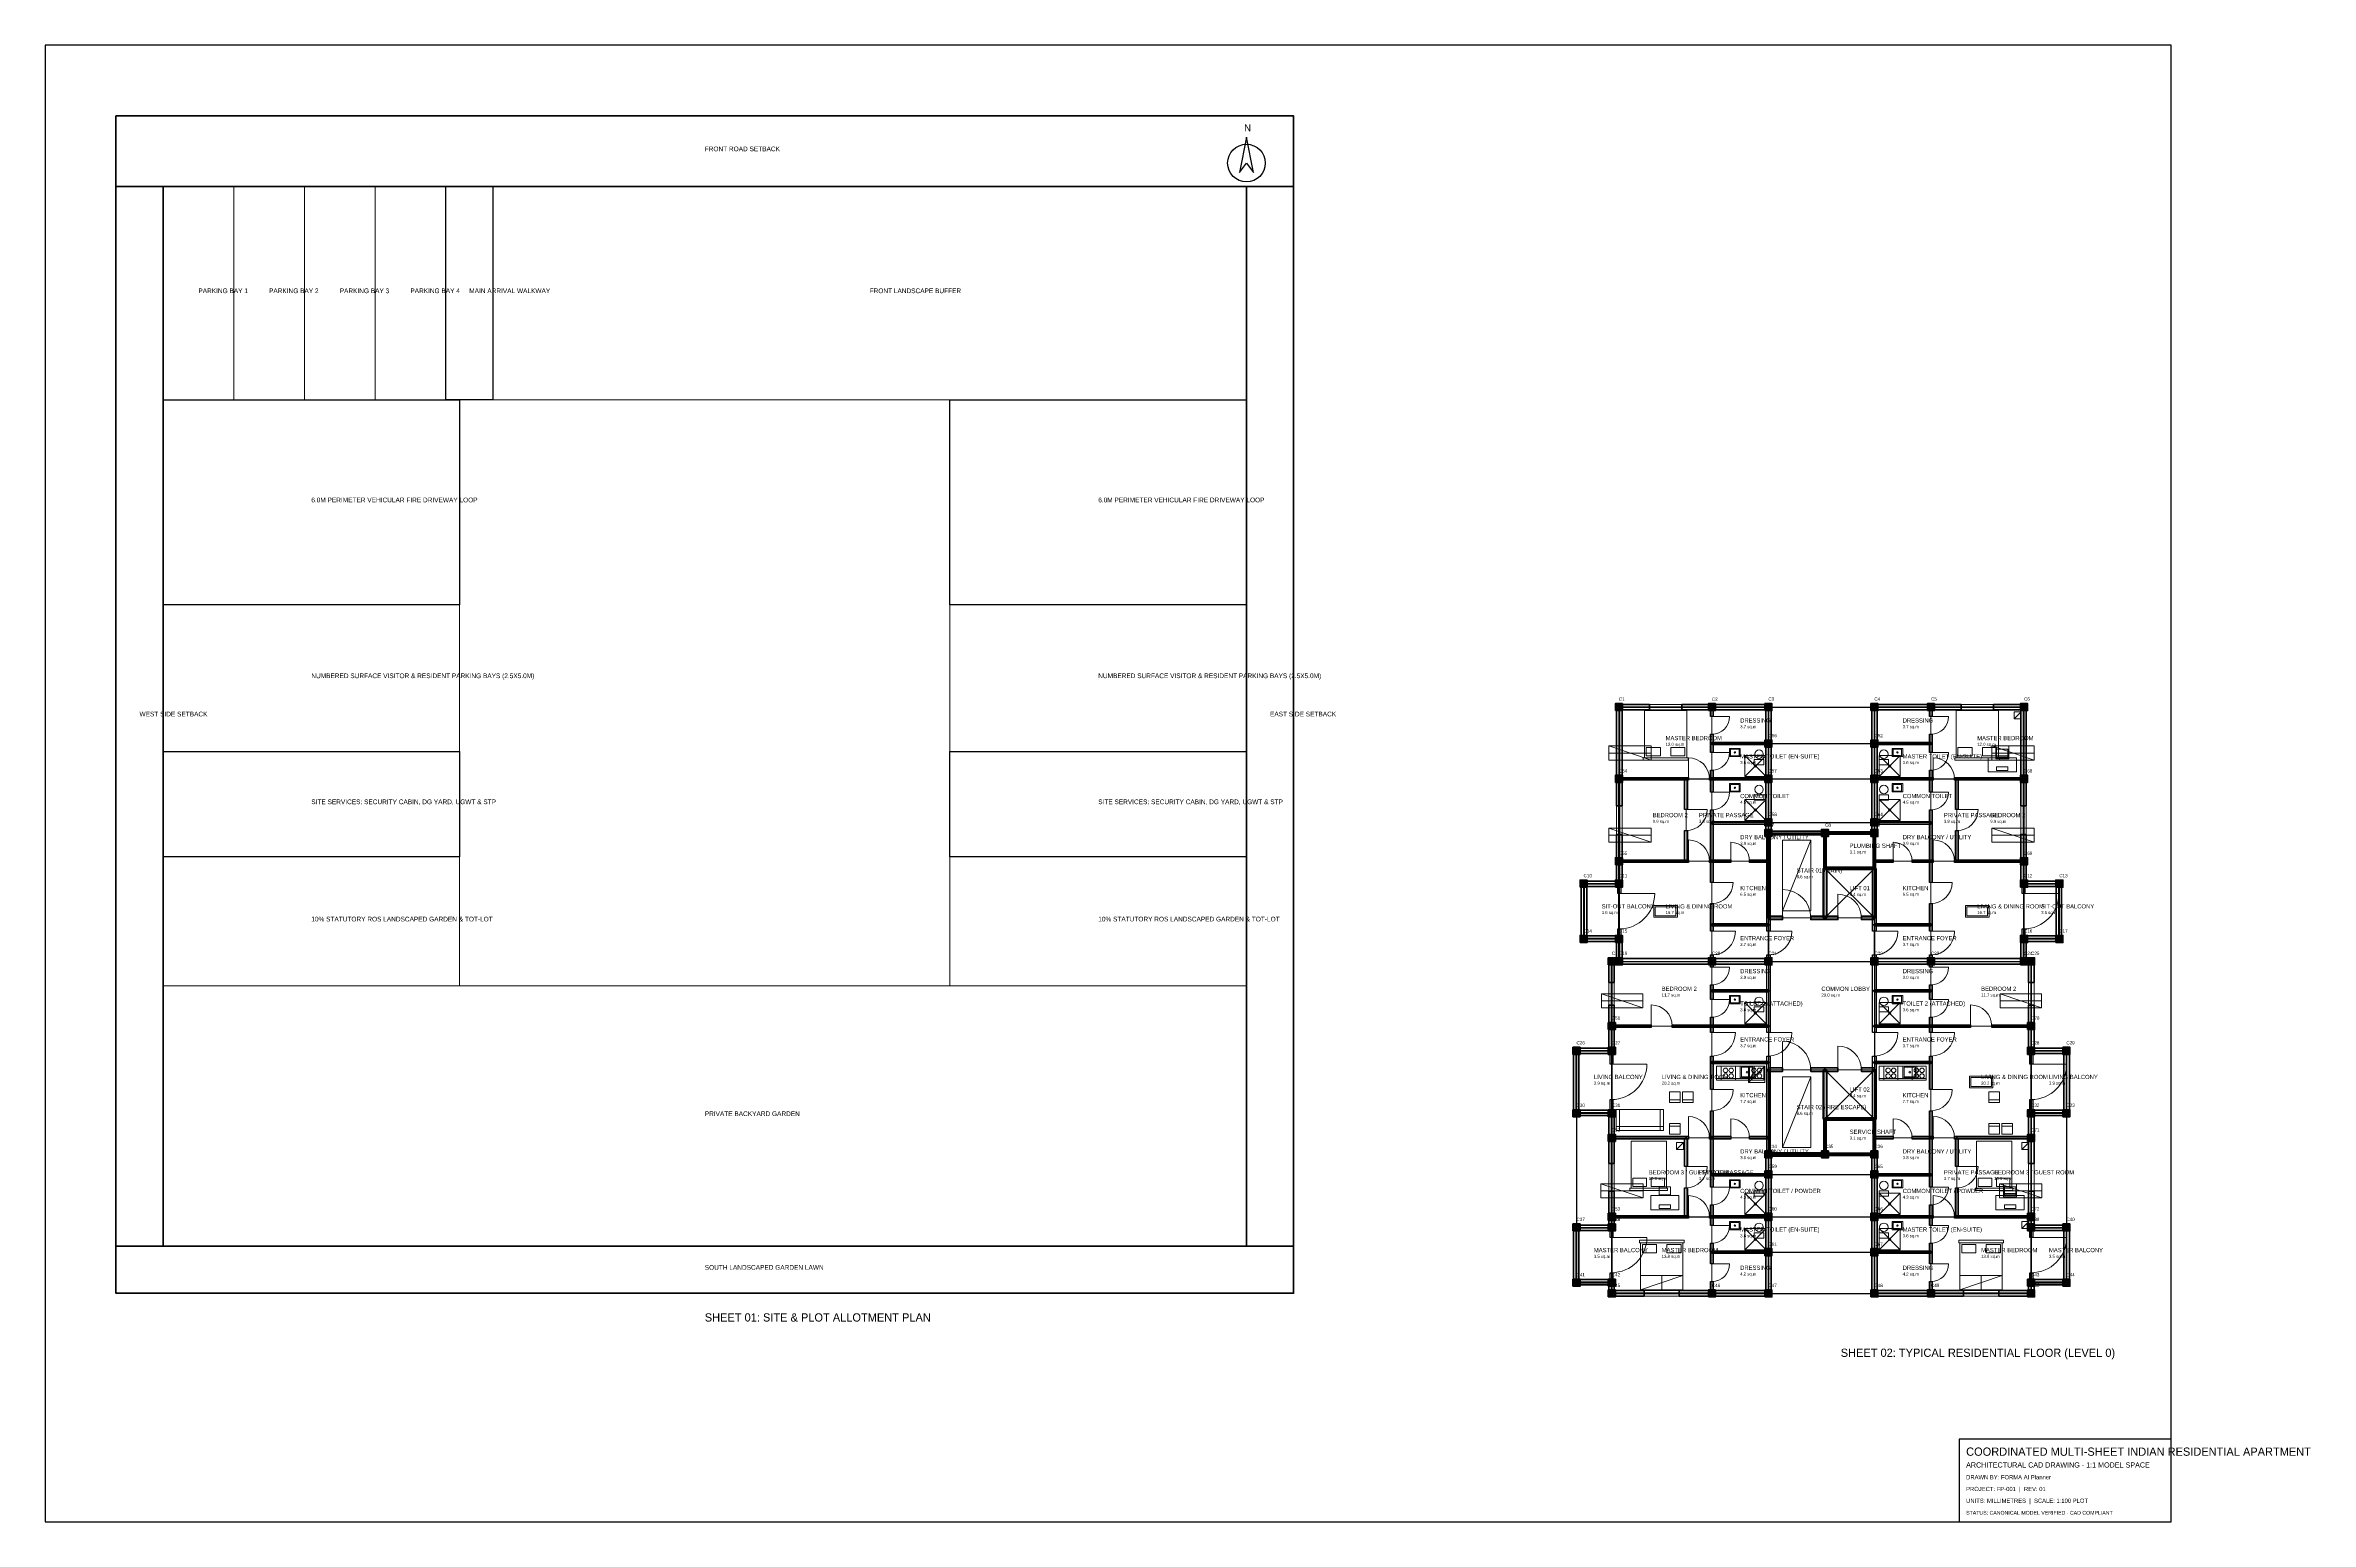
# Model space of a CAD drawing. Header units: millimetres. Extents: x -3000 to 93186, y -9700 to 53000.
import ezdxf

# ---------------------------------------------------------------- set-up
doc = ezdxf.new("R2010")
doc.units = ezdxf.units.MM
for name, color, linetype, lineweight in [('A-ANNO', 7, 'Continuous', 25), ('A-BALC', 2, 'Continuous', 25), ('A-DOOR', 4, 'Continuous', 18), ('A-FURN', 8, 'Continuous', 13), ('A-GLAZ', 140, 'Continuous', 13), ('A-HATCH', 8, 'Continuous', 9), ('A-LIFT', 30, 'Continuous', 35), ('A-ROOM-AREA', 9, 'Continuous', 15), ('A-ROOM-NAME', 7, 'Continuous', 20), ('A-SITE-BLDG', 3, 'Continuous', 35), ('A-SITE-LAND', 94, 'Continuous', 18), ('A-SITE-PARK', 4, 'Continuous', 20), ('A-SITE-ROAD', 8, 'Continuous', 25), ('A-SITE-SERV', 1, 'Continuous', 25), ('A-TEXT', 7, 'Continuous', 18), ('A-WALL-EXT', 3, 'Continuous', 50), ('A-WALL-INT', 8, 'Continuous', 25), ('A-WALL-PARTY', 1, 'Continuous', 35), ('A-WINDOW', 5, 'Continuous', 18), ('S-BEAM', 6, 'Continuous', 25), ('S-COLUMN', 1, 'Continuous', 35), ('SITE', 3, 'Continuous', 35)]:
    doc.layers.add(name, color=color, linetype=linetype, lineweight=lineweight)

msp = doc.modelspace()

# ---------------------------------------------------------------- hatches: boundary and pattern name
at = {"layer": 'A-HATCH'}
for points in [[(63662, 24747), (63962, 24747), (63962, 25047), (63662, 25047)], [(67612, 24747), (67912, 24747), (67912, 25047), (67612, 25047)], [(70012, 24747), (70312, 24747), (70312, 25047), (70012, 25047)], [(74512, 24747), (74812, 24747), (74812, 25047), (74512, 25047)], [(76912, 24747), (77212, 24747), (77212, 25047), (76912, 25047)], [(80862, 24747), (81162, 24747), (81162, 25047), (80862, 25047)], [(70012, 23197), (70312, 23197), (70312, 23497), (70012, 23497)], [(74512, 23197), (74812, 23197), (74812, 23497), (74512, 23497)], [(63662, 21697), (63962, 21697), (63962, 21997), (63662, 21997)], [(70012, 21697), (70312, 21697), (70312, 21997), (70012, 21997)], [(74512, 21697), (74812, 21697), (74812, 21997), (74512, 21997)], [(80862, 21697), (81162, 21697), (81162, 21997), (80862, 21997)], [(70012, 19847), (70312, 19847), (70312, 20147), (70012, 20147)], [(70012, 19397), (70312, 19397), (70312, 19697), (70012, 19697)], [(72412, 19397), (72712, 19397), (72712, 19697), (72412, 19697)], [(74512, 19847), (74812, 19847), (74812, 20147), (74512, 20147)], [(74512, 19397), (74812, 19397), (74812, 19697), (74512, 19697)], [(63662, 18197), (63962, 18197), (63962, 18497), (63662, 18497)], [(80862, 18197), (81162, 18197), (81162, 18497), (80862, 18497)], [(62162, 17247), (62462, 17247), (62462, 17547), (62162, 17547)], [(63662, 17247), (63962, 17247), (63962, 17547), (63662, 17547)], [(80862, 17247), (81162, 17247), (81162, 17547), (80862, 17547)], [(82362, 17247), (82662, 17247), (82662, 17547), (82362, 17547)], [(62162, 14897), (62462, 14897), (62462, 15197), (62162, 15197)], [(63662, 14897), (63962, 14897), (63962, 15197), (63662, 15197)], [(80862, 14897), (81162, 14897), (81162, 15197), (80862, 15197)], [(82362, 14897), (82662, 14897), (82662, 15197), (82362, 15197)], [(63362, 13947), (63662, 13947), (63662, 14247), (63362, 14247)], [(63662, 13947), (63962, 13947), (63962, 14247), (63662, 14247)], [(67612, 13947), (67912, 13947), (67912, 14247), (67612, 14247)], [(70012, 13947), (70312, 13947), (70312, 14247), (70012, 14247)], [(74512, 13947), (74812, 13947), (74812, 14247), (74512, 14247)], [(76912, 13947), (77212, 13947), (77212, 14247), (76912, 14247)], [(80862, 13947), (81162, 13947), (81162, 14247), (80862, 14247)], [(81162, 13947), (81462, 13947), (81462, 14247), (81162, 14247)], [(63362, 11197), (63662, 11197), (63662, 11497), (63362, 11497)], [(81162, 11197), (81462, 11197), (81462, 11497), (81162, 11497)], [(61862, 10147), (62162, 10147), (62162, 10447), (61862, 10447)], [(63362, 10147), (63662, 10147), (63662, 10447), (63362, 10447)], [(81162, 10147), (81462, 10147), (81462, 10447), (81162, 10447)], [(82662, 10147), (82962, 10147), (82962, 10447), (82662, 10447)], [(61862, 7497), (62162, 7497), (62162, 7797), (61862, 7797)], [(63362, 7497), (63662, 7497), (63662, 7797), (63362, 7797)], [(81162, 7497), (81462, 7497), (81462, 7797), (81162, 7797)], [(82662, 7497), (82962, 7497), (82962, 7797), (82662, 7797)], [(63362, 6447), (63662, 6447), (63662, 6747), (63362, 6747)], [(81162, 6447), (81462, 6447), (81462, 6747), (81162, 6747)], [(70012, 5747), (70312, 5747), (70312, 6047), (70012, 6047)], [(72412, 5747), (72712, 5747), (72712, 6047), (72412, 6047)], [(74512, 5747), (74812, 5747), (74812, 6047), (74512, 6047)], [(70012, 4897), (70312, 4897), (70312, 5197), (70012, 5197)], [(74512, 4897), (74812, 4897), (74812, 5197), (74512, 5197)], [(61862, 2647), (62162, 2647), (62162, 2947), (61862, 2947)], [(63362, 3097), (63662, 3097), (63662, 3397), (63362, 3397)], [(63362, 2647), (63662, 2647), (63662, 2947), (63362, 2947)], [(70012, 3097), (70312, 3097), (70312, 3397), (70012, 3397)], [(74512, 3097), (74812, 3097), (74812, 3397), (74512, 3397)], [(81162, 3097), (81462, 3097), (81462, 3397), (81162, 3397)], [(81162, 2647), (81462, 2647), (81462, 2947), (81162, 2947)], [(82662, 2647), (82962, 2647), (82962, 2947), (82662, 2947)], [(70012, 1597), (70312, 1597), (70312, 1897), (70012, 1897)], [(74512, 1597), (74812, 1597), (74812, 1897), (74512, 1897)], [(61862, 297), (62162, 297), (62162, 597), (61862, 597)], [(63362, 297), (63662, 297), (63662, 597), (63362, 597)], [(63362, -153), (63662, -153), (63662, 147), (63362, 147)], [(67612, -153), (67912, -153), (67912, 147), (67612, 147)], [(70012, -153), (70312, -153), (70312, 147), (70012, 147)], [(74512, -153), (74812, -153), (74812, 147), (74512, 147)], [(76912, -153), (77212, -153), (77212, 147), (76912, 147)], [(81162, 297), (81462, 297), (81462, 597), (81162, 597)], [(81162, -153), (81462, -153), (81462, 147), (81162, 147)], [(82662, 297), (82962, 297), (82962, 597), (82662, 597)]]:
    msp.add_hatch(color=256, dxfattribs=at).paths.add_polyline_path(points, flags=0)

# ---------------------------------------------------------------- linework, layer by layer
at = {"layer": 'A-ANNO'}
for points in [[(-3000, -9700), (87256, -9700), (87256, 53000), (-3000, 53000)], [(48000, 49100), (47700.8, 47599.4), (48000, 48000), (48299.2, 47599.4)], [(78256, -9700), (87256, -9700), (87256, -6200), (78256, -6200)]]:
    msp.add_lwpolyline(points, close=True, dxfattribs=at)
msp.add_circle((48000, 48000), 800, dxfattribs=at)
at = {"layer": 'A-BALC'}
for points in [[(63889.5, 17388), (63889.5, 16974), (63774.5, 16974), (63774.5, 17388)], [(81049.5, 17388), (81049.5, 16974), (80934.5, 16974), (80934.5, 17388)], [(63889.5, 15474), (63889.5, 15061), (63774.5, 15061), (63774.5, 15474)], [(81049.5, 15474), (81049.5, 15061), (80934.5, 15061), (80934.5, 15474)], [(63557.5, 10295), (63557.5, 9728), (63442.5, 9728), (63442.5, 10295)], [(81381.5, 10295), (81381.5, 9728), (81266.5, 9728), (81266.5, 10295)], [(63557.5, 8228), (63557.5, 7662), (63442.5, 7662), (63442.5, 8228)], [(81381.5, 8228), (81381.5, 7662), (81266.5, 7662), (81266.5, 8228)], [(63557.5, 2777), (63557.5, 2374), (63442.5, 2374), (63442.5, 2777)], [(81381.5, 2777), (81381.5, 2374), (81266.5, 2374), (81266.5, 2777)], [(63557.5, 874), (63557.5, 471), (63442.5, 471), (63442.5, 874)], [(81381.5, 874), (81381.5, 471), (81266.5, 471), (81266.5, 874)]]:
    msp.add_lwpolyline(points, close=True, dxfattribs=at)
at = {"layer": 'A-DOOR'}
for p, q in [((67762, 24493), (68512, 24493)), ((77062, 24493), (77812, 24493)), ((66762, 21843), (66762, 22743)), ((67762, 22968), (68512, 22968)), ((77062, 22968), (77812, 22968)), ((77162, 21843), (77162, 22743)), ((67762, 21283), (68512, 21283)), ((77062, 21283), (77812, 21283)), ((66662, 20547), (67562, 20547)), ((78162, 20547), (79062, 20547)), ((66762, 18352), (66762, 19252)), ((77162, 18352), (77162, 19252)), ((68562, 18352), (68562, 19152)), ((75462, 18352), (75462, 19152)), ((67762, 17448.5), (68661, 17448.5)), ((77062, 17448.5), (77961, 17448.5)), ((63832, 16974), (65332, 16974)), ((70762, 15947), (70762, 17147)), ((73112, 15947), (73112, 16947)), ((80992, 16974), (82492, 16974)), ((67762, 15372), (68762, 15372)), ((70162, 15372), (71162, 15372)), ((74662, 15372), (75662, 15372)), ((77062, 15372), (78062, 15372)), ((67762, 13847), (68512, 13847)), ((77062, 13847), (77812, 13847)), ((65181, 11347), (65181, 12247)), ((67762, 12472), (68512, 12472)), ((77062, 12472), (77812, 12472)), ((78743, 11347), (78743, 12247)), ((67762, 11072), (68762, 11072)), ((70162, 11072), (71162, 11072)), ((70762, 9497), (70762, 10697)), ((74662, 11072), (75662, 11072)), ((77062, 11072), (78062, 11072)), ((63500, 9728), (65000, 9728)), ((73112, 9497), (73112, 10497)), ((81324, 9728), (82824, 9728)), ((67762, 8653), (68662, 8653)), ((77062, 8653), (77962, 8653)), ((66762, 6609), (66762, 7509)), ((68562, 6609), (68562, 7409)), ((75462, 6609), (75462, 7409)), ((77162, 6609), (77162, 7509)), ((66662, 5378), (67562, 5378)), ((78162, 5378), (79062, 5378)), ((66762, 3248), (66762, 4148)), ((67762, 4511.5), (68513, 4511.5)), ((77062, 4511.5), (77813, 4511.5)), ((77162, 3248), (77162, 4148)), ((63500, 2374), (65000, 2374)), ((67762, 2873), (68512, 2873)), ((77062, 2873), (77812, 2873)), ((81324, 2374), (82824, 2374)), ((67762, 1249), (68512, 1249)), ((77062, 1249), (77812, 1249))]:
    msp.add_line(p, q, dxfattribs=at)
for centre, radius, start, end in [((67762, 24493), 750, 270, 360), ((77062, 24493), 750, 270, 360), ((66762, 21843), 900, 0, 90), ((67762, 22968), 750, 270, 360), ((77062, 22968), 750, 270, 360), ((77162, 21843), 900, 0, 90), ((67762, 21283), 750, 270, 360), ((77062, 21283), 750, 270, 360), ((66662, 20547), 900, 270, 360), ((78162, 20547), 900, 270, 360), ((66762, 18352), 900, 0, 90), ((77162, 18352), 900, 0, 90), ((68562, 18352), 800, 0, 90), ((75462, 18352), 800, 0, 90), ((67762, 17448.5), 899, 270, 360), ((77062, 17448.5), 899, 270, 360), ((63832, 16974), 1500, 270, 360), ((70762, 15947), 1200, 0, 90), ((73112, 15947), 1000, 0, 90), ((80992, 16974), 1500, 270, 360), ((67762, 15372), 1000, 270, 360), ((70162, 15372), 1000, 270, 360), ((74662, 15372), 1000, 270, 360), ((77062, 15372), 1000, 270, 360), ((67762, 13847), 750, 270, 360), ((77062, 13847), 750, 270, 360), ((65181, 11347), 900, 0, 90), ((67762, 12472), 750, 270, 360), ((77062, 12472), 750, 270, 360), ((78743, 11347), 900, 0, 90), ((67762, 11072), 1000, 270, 360), ((70162, 11072), 1000, 270, 360), ((70762, 9497), 1200, 0, 90), ((74662, 11072), 1000, 270, 360), ((77062, 11072), 1000, 270, 360), ((63500, 9728), 1500, 270, 360), ((73112, 9497), 1000, 0, 90), ((81324, 9728), 1500, 270, 360), ((67762, 8653), 900, 270, 360), ((77062, 8653), 900, 270, 360), ((66762, 6609), 900, 0, 90), ((68562, 6609), 800, 0, 90), ((75462, 6609), 800, 0, 90), ((77162, 6609), 900, 0, 90), ((66662, 5378), 900, 270, 360), ((78162, 5378), 900, 270, 360), ((66762, 3248), 900, 0, 90), ((67762, 4511.5), 751, 270, 360), ((77062, 4511.5), 751, 270, 360), ((77162, 3248), 900, 0, 90), ((63500, 2374), 1500, 270, 360), ((67762, 2873), 750, 270, 360), ((77062, 2873), 750, 270, 360), ((81324, 2374), 1500, 270, 360), ((67762, 1249), 750, 270, 360), ((77062, 1249), 750, 270, 360)]:
    msp.add_arc(centre, radius, start, end, dxfattribs=at)
at = {"layer": 'A-FURN'}
for p, q in [((80592, 24394), (80892, 24694)), ((63382, 23243), (65182, 22643)), ((81442, 22643), (79642, 23243)), ((63382, 22943), (65182, 22943)), ((69162, 21943), (70062, 22843)), ((69162, 22843), (70062, 21943)), ((74862, 21943), (75762, 22843)), ((74862, 22843), (75762, 21943)), ((81442, 22943), (79642, 22943)), ((79817, 22830.5), (80367, 22830.5)), ((69162, 20073), (70062, 20973)), ((69162, 20973), (70062, 20073)), ((74862, 20073), (75762, 20973)), ((74862, 20973), (75762, 20073)), ((63382, 19752), (65182, 19152)), ((63382, 19452), (65182, 19452)), ((70762, 16247), (71962, 19247)), ((81442, 19152), (79642, 19752)), ((81442, 19452), (79642, 19452)), ((63075, 12722), (64825, 12122)), ((81749, 12122), (79999, 12722)), ((63075, 12422), (64825, 12422)), ((69162, 11447), (70062, 12347)), ((69162, 12347), (70062, 11447)), ((74862, 11447), (75762, 12347)), ((74862, 12347), (75762, 11447)), ((81749, 12422), (79999, 12422)), ((69312, 8947), (70012, 9647)), ((67962, 9117), (69962, 9117)), ((70762, 6197), (71962, 9197)), ((74862, 9117), (76862, 9117)), ((63840, 6909), (63840, 7809)), ((65560, 6909), (65560, 7809)), ((65962, 8221.5), (66412, 8221.5)), ((66512, 8221.5), (66962, 8221.5)), ((79524, 8221.5), (79974, 8221.5)), ((63700, 7089), (65700, 7089)), ((66412, 7096.5), (65962, 7096.5)), ((79974, 7096.5), (79524, 7096.5)), ((80524, 7096.5), (80074, 7096.5)), ((66262, 6109), (66562, 6409)), ((80924, 6109), (81224, 6409)), ((63050, 4648), (64850, 4048)), ((63050, 4348), (64850, 4348)), ((69162, 3348), (70062, 4248)), ((69162, 4248), (70062, 3348)), ((74862, 3348), (75762, 4248)), ((74862, 4248), (75762, 3348)), ((81774, 4048), (79974, 4648)), ((81774, 4348), (79974, 4348)), ((80149, 4235.5), (80699, 4235.5)), ((80924, 2748), (81224, 3048)), ((69162, 1848), (70062, 2748)), ((69162, 2748), (70062, 1848)), ((74862, 1848), (75762, 2748)), ((74862, 2748), (75762, 1848)), ((64731, 150), (66531, 750)), ((65631, 150), (65631, 750)), ((78293, 150), (80093, 750)), ((79193, 150), (79193, 750))]:
    msp.add_line(p, q, dxfattribs=at)
for points in [[(64897, 22744), (66697, 22744), (66697, 24744), (64897, 24744)], [(78127, 22744), (79927, 22744), (79927, 24744), (78127, 24744)], [(80592, 24394), (80892, 24394), (80892, 24694), (80592, 24694)], [(63382, 23243), (63382, 22643), (65182, 22643), (65182, 23243)], [(64977, 22824), (65577, 22824), (65577, 23174), (64977, 23174)], [(66017, 22824), (66617, 22824), (66617, 23174), (66017, 23174)], [(68512, 22793), (68962, 22793), (68962, 23143), (68512, 23143)], [(68557, 22828), (68917, 22828), (68917, 23108), (68557, 23108)], [(75412, 22793), (75862, 22793), (75862, 23143), (75412, 23143)], [(75457, 22828), (75817, 22828), (75817, 23108), (75457, 23108)], [(78207, 22824), (78807, 22824), (78807, 23174), (78207, 23174)], [(79247, 22824), (79847, 22824), (79847, 23174), (79247, 23174)], [(81442, 22643), (81442, 23243), (79642, 23243), (79642, 22643)], [(79817, 22693), (80367, 22693), (80367, 23243), (79817, 23243)], [(79852, 22773), (80332, 22773), (80332, 23113), (79852, 23113)], [(64847, 22644), (66747, 22644), (66747, 22744), (64847, 22744)], [(69162, 21943), (70062, 21943), (70062, 22843), (69162, 22843)], [(69562, 22443), (69962, 22443), (69962, 22663), (69562, 22663)], [(74862, 21943), (75762, 21943), (75762, 22843), (74862, 22843)], [(74862, 22443), (75262, 22443), (75262, 22663), (74862, 22663)], [(78077, 22644), (79977, 22644), (79977, 22744), (78077, 22744)], [(79492, 22143), (80692, 22143), (80692, 22743), (79492, 22743)], [(79852, 22203), (80332, 22203), (80332, 22353), (79852, 22353)], [(68512, 21293), (68962, 21293), (68962, 21643), (68512, 21643)], [(68557, 21328), (68917, 21328), (68917, 21608), (68557, 21608)], [(69562, 20943), (69962, 20943), (69962, 21163), (69562, 21163)], [(74862, 20943), (75262, 20943), (75262, 21163), (74862, 21163)], [(75412, 21293), (75862, 21293), (75862, 21643), (75412, 21643)], [(75457, 21328), (75817, 21328), (75817, 21608), (75457, 21608)], [(69162, 20073), (70062, 20073), (70062, 20973), (69162, 20973)], [(74862, 20073), (75762, 20073), (75762, 20973), (74862, 20973)], [(63382, 19752), (63382, 19152), (65182, 19152), (65182, 19752)], [(70762, 16247), (71962, 16247), (71962, 19247), (70762, 19247)], [(81442, 19152), (81442, 19752), (79642, 19752), (79642, 19152)], [(65297, 15974), (66297, 15974), (66297, 16474), (65297, 16474)], [(65357, 16034), (66237, 16034), (66237, 16414), (65357, 16414)], [(78527, 15974), (79527, 15974), (79527, 16474), (78527, 16474)], [(78587, 16034), (79467, 16034), (79467, 16414), (78587, 16414)], [(63075, 12722), (63075, 12122), (64825, 12122), (64825, 12722)], [(68512, 12297), (68962, 12297), (68962, 12647), (68512, 12647)], [(68557, 12332), (68917, 12332), (68917, 12612), (68557, 12612)], [(75412, 12297), (75862, 12297), (75862, 12647), (75412, 12647)], [(75457, 12332), (75817, 12332), (75817, 12612), (75457, 12612)], [(81749, 12122), (81749, 12722), (79999, 12722), (79999, 12122)], [(69162, 11447), (70062, 11447), (70062, 12347), (69162, 12347)], [(69562, 11947), (69962, 11947), (69962, 12167), (69562, 12167)], [(74862, 11447), (75762, 11447), (75762, 12347), (74862, 12347)], [(74862, 11947), (75262, 11947), (75262, 12167), (74862, 12167)], [(67962, 9047), (69962, 9047), (69962, 9647), (67962, 9647)], [(68162, 9047), (68762, 9047), (68762, 9647), (68162, 9647)], [(68962, 9147), (69562, 9147), (69562, 9647), (68962, 9647)], [(69312, 8947), (70012, 8947), (70012, 9647), (69312, 9647)], [(69362, 9047), (69962, 9047), (69962, 9647), (69362, 9647)], [(74862, 9047), (76862, 9047), (76862, 9647), (74862, 9647)], [(75062, 9047), (75662, 9047), (75662, 9647), (75062, 9647)], [(75862, 9147), (76462, 9147), (76462, 9647), (75862, 9647)], [(76262, 9047), (76862, 9047), (76862, 9647), (76262, 9647)], [(69022, 9197), (69502, 9197), (69502, 9597), (69022, 9597)], [(70762, 6197), (71962, 6197), (71962, 9197), (70762, 9197)], [(75922, 9197), (76402, 9197), (76402, 9597), (75922, 9597)], [(78693, 8728), (79693, 8728), (79693, 9228), (78693, 9228)], [(78753, 8788), (79633, 8788), (79633, 9168), (78753, 9168)], [(63700, 6909), (65700, 6909), (65700, 7809), (63700, 7809)], [(65962, 8109), (66412, 8109), (66412, 8559), (65962, 8559)], [(66512, 8109), (66962, 8109), (66962, 8559), (66512, 8559)], [(79524, 8109), (79974, 8109), (79974, 8559), (79524, 8559)], [(66412, 7209), (65962, 7209), (65962, 6759), (66412, 6759)], [(79974, 7209), (79524, 7209), (79524, 6759), (79974, 6759)], [(80524, 7209), (80074, 7209), (80074, 6759), (80524, 6759)], [(64331, 4459), (65831, 4459), (65831, 6459), (64331, 6459)], [(66262, 6109), (66562, 6109), (66562, 6409), (66262, 6409)], [(78993, 4459), (80493, 4459), (80493, 6459), (78993, 6459)], [(80924, 6109), (81224, 6109), (81224, 6409), (80924, 6409)], [(64411, 4539), (64981, 4539), (64981, 4889), (64411, 4889)], [(65181, 4539), (65751, 4539), (65751, 4889), (65181, 4889)], [(68512, 4475), (68962, 4475), (68962, 4825), (68512, 4825)], [(75412, 4475), (75862, 4475), (75862, 4825), (75412, 4825)], [(79073, 4539), (79643, 4539), (79643, 4889), (79073, 4889)], [(79843, 4539), (80413, 4539), (80413, 4889), (79843, 4889)], [(63050, 4648), (63050, 4048), (64850, 4048), (64850, 4648)], [(64281, 4359), (65881, 4359), (65881, 4459), (64281, 4459)], [(65162, 3548), (66362, 3548), (66362, 4148), (65162, 4148)], [(65522, 4178), (66002, 4178), (66002, 4518), (65522, 4518)], [(68557, 4510), (68917, 4510), (68917, 4790), (68557, 4790)], [(69162, 3348), (70062, 3348), (70062, 4248), (69162, 4248)], [(69562, 4125), (69962, 4125), (69962, 4345), (69562, 4345)], [(74862, 4125), (75262, 4125), (75262, 4345), (74862, 4345)], [(74862, 3348), (75762, 3348), (75762, 4248), (74862, 4248)], [(75457, 4510), (75817, 4510), (75817, 4790), (75457, 4790)], [(78943, 4359), (80543, 4359), (80543, 4459), (78943, 4459)], [(79824, 3548), (81024, 3548), (81024, 4148), (79824, 4148)], [(81774, 4048), (81774, 4648), (79974, 4648), (79974, 4048)], [(80149, 4098), (80699, 4098), (80699, 4648), (80149, 4648)], [(80184, 4178), (80664, 4178), (80664, 4518), (80184, 4518)], [(65522, 3608), (66002, 3608), (66002, 3758), (65522, 3758)], [(68512, 2698), (68962, 2698), (68962, 3048), (68512, 3048)], [(68557, 2733), (68917, 2733), (68917, 3013), (68557, 3013)], [(75412, 2698), (75862, 2698), (75862, 3048), (75412, 3048)], [(75457, 2733), (75817, 2733), (75817, 3013), (75457, 3013)], [(80184, 3608), (80664, 3608), (80664, 3758), (80184, 3758)], [(80924, 2748), (81224, 2748), (81224, 3048), (80924, 3048)], [(66581, 2250), (64681, 2250), (64681, 2150), (66581, 2150)], [(66531, 2150), (64731, 2150), (64731, 150), (66531, 150)], [(65411, 2070), (64811, 2070), (64811, 1720), (65411, 1720)], [(66451, 2070), (65851, 2070), (65851, 1720), (66451, 1720)], [(69162, 1848), (70062, 1848), (70062, 2748), (69162, 2748)], [(69562, 2348), (69962, 2348), (69962, 2568), (69562, 2568)], [(74862, 1848), (75762, 1848), (75762, 2748), (74862, 2748)], [(74862, 2348), (75262, 2348), (75262, 2568), (74862, 2568)], [(80143, 2250), (78243, 2250), (78243, 2150), (80143, 2150)], [(80093, 2150), (78293, 2150), (78293, 150), (80093, 150)], [(78973, 2070), (78373, 2070), (78373, 1720), (78973, 1720)], [(80013, 2070), (79413, 2070), (79413, 1720), (80013, 1720)], [(64731, 150), (66531, 150), (66531, 750), (64731, 750)], [(78293, 150), (80093, 150), (80093, 750), (78293, 750)]]:
    msp.add_lwpolyline(points, close=True, dxfattribs=at)
for centre, radius in [((68737, 22968), 28), ((69612, 22393), 50), ((69762, 22898), 180), ((75062, 22898), 180), ((75312, 22393), 50), ((75637, 22968), 28), ((68737, 21468), 28), ((69762, 21398), 180), ((75062, 21398), 180), ((75637, 21468), 28), ((69612, 20523), 50), ((75312, 20523), 50), ((69762, 12402), 180), ((75062, 12402), 180), ((68737, 12472), 28), ((69612, 11897), 50), ((75312, 11897), 50), ((75637, 12472), 28), ((68342, 9467), 96), ((68342, 9227), 96), ((68582, 9467), 96), ((68582, 9227), 96), ((69262, 9397), 40), ((69542, 9467), 96), ((69542, 9227), 96), ((69782, 9467), 96), ((69782, 9227), 96), ((75242, 9467), 96), ((75242, 9227), 96), ((75482, 9467), 96), ((75482, 9227), 96), ((76162, 9397), 40), ((76442, 9467), 96), ((76442, 9227), 96), ((76682, 9467), 96), ((76682, 9227), 96), ((68737, 4650), 28), ((69612, 3798), 50), ((69762, 4580), 180), ((75062, 4580), 180), ((75312, 3798), 50), ((75637, 4650), 28), ((68737, 2873), 28), ((69762, 2803), 180), ((75062, 2803), 180), ((75637, 2873), 28), ((69612, 2298), 50), ((75312, 2298), 50)]:
    msp.add_circle(centre, radius, dxfattribs=at)
at = {"layer": 'A-GLAZ'}
for p, q in [((65109, 24894), (66485, 24894)), ((78339, 24894), (79715, 24894)), ((63832, 20708), (63832, 19486)), ((80992, 20708), (80992, 19486)), ((63500, 13203), (63500, 12241)), ((81324, 13203), (81324, 12241)), ((63500, 5516), (63500, 4340)), ((81324, 5516), (81324, 4340)), ((64885, 0), (66377, 0)), ((78447, 0), (79939, 0))]:
    msp.add_line(p, q, dxfattribs=at)
at = {"layer": 'A-LIFT'}
for p, q in [((72562, 15947), (74662, 18047)), ((72562, 18047), (74662, 15947)), ((72562, 7397), (74662, 9497)), ((72562, 9497), (74662, 7397))]:
    msp.add_line(p, q, dxfattribs=at)
for points in [[(70237, 19547), (70237, 18352), (70087, 18352), (70087, 19547)], [(72612, 19547), (72612, 18047), (72512, 18047), (72512, 19547)], [(74712, 19547), (74712, 18352), (74612, 18352), (74612, 19547)], [(70237, 18352), (70237, 15947), (70087, 15947), (70087, 18352)], [(74712, 18352), (74712, 18047), (74612, 18047), (74612, 18352)], [(72637, 18047), (72637, 15947), (72487, 15947), (72487, 18047)], [(72562, 18097), (74662, 18097), (74662, 17997), (72562, 17997)], [(74737, 18047), (74737, 15947), (74587, 15947), (74587, 18047)], [(70162, 16022), (70762, 16022), (70762, 15872), (70162, 15872)], [(71962, 16022), (72562, 16022), (72562, 15872), (71962, 15872)], [(72562, 16022), (73112, 16022), (73112, 15872), (72562, 15872)], [(74112, 16022), (74662, 16022), (74662, 15872), (74112, 15872)], [(70237, 9497), (70237, 6609), (70087, 6609), (70087, 9497)], [(70162, 9572), (70762, 9572), (70762, 9422), (70162, 9422)], [(71962, 9572), (72562, 9572), (72562, 9422), (71962, 9422)], [(72637, 9497), (72637, 7397), (72487, 7397), (72487, 9497)], [(72562, 9572), (73112, 9572), (73112, 9422), (72562, 9422)], [(74112, 9572), (74662, 9572), (74662, 9422), (74112, 9422)], [(74737, 9497), (74737, 7397), (74587, 7397), (74587, 9497)], [(72612, 7397), (72612, 5897), (72512, 5897), (72512, 7397)], [(72562, 7447), (74662, 7447), (74662, 7347), (72562, 7347)], [(74712, 7397), (74712, 6609), (74612, 6609), (74612, 7397)], [(70237, 6609), (70237, 5897), (70087, 5897), (70087, 6609)], [(74712, 6609), (74712, 5897), (74612, 5897), (74612, 6609)]]:
    msp.add_lwpolyline(points, close=True, dxfattribs=at)
at = {"layer": 'A-ROOM-NAME'}
for points in [[(63832, 24894), (67762, 24894), (67762, 21843), (63832, 21843)], [(67762, 24894), (70162, 24894), (70162, 23343), (67762, 23343)], [(74662, 24894), (77062, 24894), (77062, 23343), (74662, 23343)], [(77062, 24894), (80992, 24894), (80992, 21843), (77062, 21843)], [(67762, 23343), (70162, 23343), (70162, 21843), (67762, 21843)], [(74662, 23343), (77062, 23343), (77062, 21843), (74662, 21843)], [(63832, 21843), (66662, 21843), (66662, 18352), (63832, 18352)], [(66662, 21843), (67762, 21843), (67762, 18352), (66662, 18352)], [(67762, 21843), (70162, 21843), (70162, 19973), (67762, 19973)], [(74662, 21843), (77062, 21843), (77062, 19973), (74662, 19973)], [(77062, 21843), (78162, 21843), (78162, 18352), (77062, 18352)], [(78162, 21843), (80992, 21843), (80992, 18352), (78162, 18352)], [(67762, 19973), (70162, 19973), (70162, 18352), (67762, 18352)], [(70162, 19547), (72562, 19547), (72562, 15947), (70162, 15947)], [(72562, 19547), (74662, 19547), (74662, 18047), (72562, 18047)], [(74662, 19973), (77062, 19973), (77062, 18352), (74662, 18352)], [(63832, 18352), (67762, 18352), (67762, 14097), (63832, 14097)], [(67762, 18352), (70162, 18352), (70162, 15647), (67762, 15647)], [(74662, 18352), (77062, 18352), (77062, 15647), (74662, 15647)], [(77062, 18352), (80992, 18352), (80992, 14097), (77062, 14097)], [(62332, 17388), (63832, 17388), (63832, 15061), (62332, 15061)], [(72562, 18047), (74662, 18047), (74662, 15947), (72562, 15947)], [(80992, 17388), (82492, 17388), (82492, 15061), (80992, 15061)], [(67762, 15647), (70162, 15647), (70162, 14097), (67762, 14097)], [(70162, 15947), (74662, 15947), (74662, 9497), (70162, 9497)], [(74662, 15647), (77062, 15647), (77062, 14097), (74662, 14097)], [(63500, 14097), (67762, 14097), (67762, 11347), (63500, 11347)], [(67762, 14097), (70162, 14097), (70162, 12847), (67762, 12847)], [(74662, 14097), (77062, 14097), (77062, 12847), (74662, 12847)], [(77062, 14097), (81324, 14097), (81324, 11347), (77062, 11347)], [(67762, 12847), (70162, 12847), (70162, 11347), (67762, 11347)], [(74662, 12847), (77062, 12847), (77062, 11347), (74662, 11347)], [(63500, 11347), (67762, 11347), (67762, 6609), (63500, 6609)], [(67762, 11347), (70162, 11347), (70162, 9797), (67762, 9797)], [(74662, 11347), (77062, 11347), (77062, 9797), (74662, 9797)], [(77062, 11347), (81324, 11347), (81324, 6609), (77062, 6609)], [(62000, 10295), (63500, 10295), (63500, 7662), (62000, 7662)], [(67762, 9797), (70162, 9797), (70162, 6609), (67762, 6609)], [(74662, 9797), (77062, 9797), (77062, 6609), (74662, 6609)], [(81324, 10295), (82824, 10295), (82824, 7662), (81324, 7662)], [(70162, 9497), (72562, 9497), (72562, 5897), (70162, 5897)], [(72562, 9497), (74662, 9497), (74662, 7397), (72562, 7397)], [(72562, 7397), (74662, 7397), (74662, 5897), (72562, 5897)], [(63500, 6609), (66662, 6609), (66662, 3248), (63500, 3248)], [(66662, 6609), (67762, 6609), (67762, 3248), (66662, 3248)], [(67762, 6609), (70162, 6609), (70162, 5025), (67762, 5025)], [(74662, 6609), (77062, 6609), (77062, 5025), (74662, 5025)], [(77062, 6609), (78162, 6609), (78162, 3248), (77062, 3248)], [(78162, 6609), (81324, 6609), (81324, 3248), (78162, 3248)], [(67762, 5025), (70162, 5025), (70162, 3248), (67762, 3248)], [(74662, 5025), (77062, 5025), (77062, 3248), (74662, 3248)], [(63500, 3248), (67762, 3248), (67762, 0), (63500, 0)], [(67762, 3248), (70162, 3248), (70162, 1748), (67762, 1748)], [(74662, 3248), (77062, 3248), (77062, 1748), (74662, 1748)], [(77062, 3248), (81324, 3248), (81324, 0), (77062, 0)], [(62000, 2777), (63500, 2777), (63500, 471), (62000, 471)], [(81324, 2777), (82824, 2777), (82824, 471), (81324, 471)], [(67762, 1748), (70162, 1748), (70162, 0), (67762, 0)], [(74662, 1748), (77062, 1748), (77062, 0), (74662, 0)]]:
    msp.add_lwpolyline(points, close=True, dxfattribs=at)
at = {"layer": 'A-SITE-BLDG'}
for points in [[(0, 50000), (50000, 50000), (50000, 47000), (0, 47000)], [(0, 47000), (2000, 47000), (2000, 2000), (0, 2000)], [(48000, 47000), (50000, 47000), (50000, 2000), (48000, 2000)]]:
    msp.add_lwpolyline(points, close=True, dxfattribs=at)
at = {"layer": 'A-SITE-LAND'}
for points in [[(16000, 47000), (48000, 47000), (48000, 37947), (16000, 37947)], [(2000, 18532), (14588, 18532), (14588, 13053), (2000, 13053)], [(35412, 18532), (48000, 18532), (48000, 13053), (35412, 13053)], [(2000, 13053), (48000, 13053), (48000, 2000), (2000, 2000)], [(0, 2000), (50000, 2000), (50000, 0), (0, 0)]]:
    msp.add_lwpolyline(points, close=True, dxfattribs=at)
at = {"layer": 'A-SITE-PARK'}
for points in [[(2000, 47000), (5000, 47000), (5000, 37947), (2000, 37947)], [(5000, 47000), (8000, 47000), (8000, 37947), (5000, 37947)], [(8000, 47000), (11000, 47000), (11000, 37947), (8000, 37947)], [(11000, 47000), (14000, 47000), (14000, 37947), (11000, 37947)], [(2000, 29235), (14588, 29235), (14588, 23012), (2000, 23012)], [(35412, 29235), (48000, 29235), (48000, 23012), (35412, 23012)]]:
    msp.add_lwpolyline(points, close=True, dxfattribs=at)
at = {"layer": 'A-SITE-ROAD'}
for points in [[(14000, 47000), (16000, 47000), (16000, 37947), (14000, 37947)], [(2000, 37947), (14588, 37947), (14588, 29235), (2000, 29235)], [(35412, 37947), (48000, 37947), (48000, 29235), (35412, 29235)]]:
    msp.add_lwpolyline(points, close=True, dxfattribs=at)
at = {"layer": 'A-SITE-SERV'}
for points in [[(2000, 23012), (14588, 23012), (14588, 18532), (2000, 18532)], [(35412, 23012), (48000, 23012), (48000, 18532), (35412, 18532)]]:
    msp.add_lwpolyline(points, close=True, dxfattribs=at)
at = {"layer": 'A-WALL-EXT'}
for points in [[(63832, 25009), (65109, 25009), (65109, 24779), (63832, 24779)], [(66485, 25009), (67762, 25009), (67762, 24779), (66485, 24779)], [(67762, 25009), (70162, 25009), (70162, 24779), (67762, 24779)], [(74662, 25009), (77062, 25009), (77062, 24779), (74662, 24779)], [(77062, 25009), (78339, 25009), (78339, 24779), (77062, 24779)], [(79715, 25009), (80992, 25009), (80992, 24779), (79715, 24779)], [(63832, 24894), (67762, 24894), (70162, 24894), (70162, 23343), (70162, 21843), (70162, 19973), (70162, 19547), (72562, 19547), (74662, 19547), (74662, 19973), (74662, 21843), (74662, 23343), (74662, 24894), (77062, 24894), (80992, 24894), (80992, 21843), (80992, 18352), (80992, 17388), (82492, 17388), (82492, 15061), (80992, 15061), (80992, 14097), (81324, 14097), (81324, 11347), (81324, 10295), (82824, 10295), (82824, 7662), (81324, 7662), (81324, 6609), (81324, 3248), (81324, 2777), (82824, 2777), (82824, 471), (81324, 471), (81324, 0), (77062, 0), (74662, 0), (74662, 1748), (74662, 3248), (74662, 5025), (74662, 5897), (72562, 5897), (70162, 5897), (70162, 5025), (70162, 3248), (70162, 1748), (70162, 0), (67762, 0), (63500, 0), (63500, 471), (62000, 471), (62000, 2777), (63500, 2777), (63500, 3248), (63500, 6609), (63500, 7662), (62000, 7662), (62000, 10295), (63500, 10295), (63500, 11347), (63500, 14097), (63832, 14097), (63832, 15061), (62332, 15061), (62332, 17388), (63832, 17388), (63832, 18352), (63832, 21843)], [(63947, 24894), (63947, 21843), (63717, 21843), (63717, 24894)], [(70277, 24894), (70277, 23343), (70047, 23343), (70047, 24894)], [(74777, 24894), (74777, 23343), (74547, 23343), (74547, 24894)], [(81107, 24894), (81107, 21843), (80877, 21843), (80877, 24894)], [(70277, 23343), (70277, 21843), (70047, 21843), (70047, 23343)], [(74777, 23343), (74777, 21843), (74547, 21843), (74547, 23343)], [(63947, 21843), (63947, 20708), (63717, 20708), (63717, 21843)], [(70277, 21843), (70277, 19973), (70047, 19973), (70047, 21843)], [(74777, 21843), (74777, 19973), (74547, 19973), (74547, 21843)], [(81107, 21843), (81107, 20708), (80877, 20708), (80877, 21843)], [(63947, 19486), (63947, 18352), (63717, 18352), (63717, 19486)], [(70277, 19973), (70277, 19547), (70047, 19547), (70047, 19973)], [(70162, 19622), (72562, 19622), (72562, 19472), (70162, 19472)], [(72562, 19597), (74662, 19597), (74662, 19497), (72562, 19497)], [(74777, 19973), (74777, 19547), (74547, 19547), (74547, 19973)], [(81107, 19486), (81107, 18352), (80877, 18352), (80877, 19486)], [(63947, 18352), (63947, 17388), (63717, 17388), (63717, 18352)], [(81107, 18352), (81107, 17388), (80877, 17388), (80877, 18352)], [(62447, 17388), (62447, 15061), (62217, 15061), (62217, 17388)], [(62332, 17503), (63832, 17503), (63832, 17273), (62332, 17273)], [(80992, 17503), (82492, 17503), (82492, 17273), (80992, 17273)], [(82607, 17388), (82607, 15061), (82377, 15061), (82377, 17388)], [(62332, 15176), (63832, 15176), (63832, 14946), (62332, 14946)], [(63947, 15061), (63947, 14097), (63717, 14097), (63717, 15061)], [(81107, 15061), (81107, 14097), (80877, 14097), (80877, 15061)], [(80992, 15176), (82492, 15176), (82492, 14946), (80992, 14946)], [(63615, 14097), (63615, 13203), (63385, 13203), (63385, 14097)], [(63500, 14212), (63832, 14212), (63832, 13982), (63500, 13982)], [(80992, 14212), (81324, 14212), (81324, 13982), (80992, 13982)], [(81439, 14097), (81439, 13203), (81209, 13203), (81209, 14097)], [(63615, 12241), (63615, 11347), (63385, 11347), (63385, 12241)], [(81439, 12241), (81439, 11347), (81209, 11347), (81209, 12241)], [(63615, 11347), (63615, 10295), (63385, 10295), (63385, 11347)], [(81439, 11347), (81439, 10295), (81209, 10295), (81209, 11347)], [(62115, 10295), (62115, 7662), (61885, 7662), (61885, 10295)], [(62000, 10410), (63500, 10410), (63500, 10180), (62000, 10180)], [(81324, 10410), (82824, 10410), (82824, 10180), (81324, 10180)], [(82939, 10295), (82939, 7662), (82709, 7662), (82709, 10295)], [(62000, 7777), (63500, 7777), (63500, 7547), (62000, 7547)], [(81324, 7777), (82824, 7777), (82824, 7547), (81324, 7547)], [(63615, 7662), (63615, 6609), (63385, 6609), (63385, 7662)], [(81439, 7662), (81439, 6609), (81209, 6609), (81209, 7662)], [(63615, 6609), (63615, 5516), (63385, 5516), (63385, 6609)], [(70277, 5897), (70277, 5025), (70047, 5025), (70047, 5897)], [(70162, 5972), (72562, 5972), (72562, 5822), (70162, 5822)], [(72562, 5947), (74662, 5947), (74662, 5847), (72562, 5847)], [(74777, 5897), (74777, 5025), (74547, 5025), (74547, 5897)], [(81439, 6609), (81439, 5516), (81209, 5516), (81209, 6609)], [(70277, 5025), (70277, 3248), (70047, 3248), (70047, 5025)], [(74777, 5025), (74777, 3248), (74547, 3248), (74547, 5025)], [(63615, 4340), (63615, 3248), (63385, 3248), (63385, 4340)], [(81439, 4340), (81439, 3248), (81209, 3248), (81209, 4340)], [(62000, 2892), (63500, 2892), (63500, 2662), (62000, 2662)], [(63615, 3248), (63615, 2777), (63385, 2777), (63385, 3248)], [(70277, 3248), (70277, 1748), (70047, 1748), (70047, 3248)], [(74777, 3248), (74777, 1748), (74547, 1748), (74547, 3248)], [(81439, 3248), (81439, 2777), (81209, 2777), (81209, 3248)], [(81324, 2892), (82824, 2892), (82824, 2662), (81324, 2662)], [(62115, 2777), (62115, 471), (61885, 471), (61885, 2777)], [(82939, 2777), (82939, 471), (82709, 471), (82709, 2777)], [(70277, 1748), (70277, 0), (70047, 0), (70047, 1748)], [(74777, 1748), (74777, 0), (74547, 0), (74547, 1748)], [(62000, 586), (63500, 586), (63500, 356), (62000, 356)], [(63615, 471), (63615, 0), (63385, 0), (63385, 471)], [(63500, 115), (64885, 115), (64885, -115), (63500, -115)], [(66377, 115), (67762, 115), (67762, -115), (66377, -115)], [(67762, 115), (70162, 115), (70162, -115), (67762, -115)], [(74662, 115), (77062, 115), (77062, -115), (74662, -115)], [(77062, 115), (78447, 115), (78447, -115), (77062, -115)], [(79939, 115), (81324, 115), (81324, -115), (79939, -115)], [(81439, 471), (81439, 0), (81209, 0), (81209, 471)], [(81324, 586), (82824, 586), (82824, 356), (81324, 356)]]:
    msp.add_lwpolyline(points, close=True, dxfattribs=at)
at = {"layer": 'A-WALL-INT'}
for points in [[(67819.5, 24894), (67819.5, 24493), (67704.5, 24493), (67704.5, 24894)], [(77119.5, 24894), (77119.5, 24493), (77004.5, 24493), (77004.5, 24894)], [(67819.5, 23743), (67819.5, 23343), (67704.5, 23343), (67704.5, 23743)], [(67819.5, 23343), (67819.5, 22968), (67704.5, 22968), (67704.5, 23343)], [(67762, 23400.5), (70162, 23400.5), (70162, 23285.5), (67762, 23285.5)], [(74662, 23400.5), (77062, 23400.5), (77062, 23285.5), (74662, 23285.5)], [(77119.5, 23743), (77119.5, 23343), (77004.5, 23343), (77004.5, 23743)], [(77119.5, 23343), (77119.5, 22968), (77004.5, 22968), (77004.5, 23343)], [(67819.5, 22218), (67819.5, 21843), (67704.5, 21843), (67704.5, 22218)], [(77119.5, 22218), (77119.5, 21843), (77004.5, 21843), (77004.5, 22218)], [(63832, 21900.5), (66662, 21900.5), (66662, 21785.5), (63832, 21785.5)], [(66719.5, 21843), (66719.5, 20547), (66604.5, 20547), (66604.5, 21843)], [(66662, 21900.5), (66762, 21900.5), (66762, 21785.5), (66662, 21785.5)], [(67662, 21900.5), (67762, 21900.5), (67762, 21785.5), (67662, 21785.5)], [(67819.5, 21843), (67819.5, 21283), (67704.5, 21283), (67704.5, 21843)], [(67762, 21900.5), (70162, 21900.5), (70162, 21785.5), (67762, 21785.5)], [(74662, 21900.5), (77062, 21900.5), (77062, 21785.5), (74662, 21785.5)], [(77119.5, 21843), (77119.5, 21283), (77004.5, 21283), (77004.5, 21843)], [(77062, 21900.5), (77162, 21900.5), (77162, 21785.5), (77062, 21785.5)], [(78062, 21900.5), (78162, 21900.5), (78162, 21785.5), (78062, 21785.5)], [(78219.5, 21843), (78219.5, 20547), (78104.5, 20547), (78104.5, 21843)], [(78162, 21900.5), (80992, 21900.5), (80992, 21785.5), (78162, 21785.5)], [(67819.5, 20533), (67819.5, 19973), (67704.5, 19973), (67704.5, 20533)], [(77119.5, 20533), (77119.5, 19973), (77004.5, 19973), (77004.5, 20533)], [(66719.5, 19647), (66719.5, 18352), (66604.5, 18352), (66604.5, 19647)], [(67819.5, 19973), (67819.5, 18352), (67704.5, 18352), (67704.5, 19973)], [(67762, 20030.5), (70162, 20030.5), (70162, 19915.5), (67762, 19915.5)], [(74662, 20030.5), (77062, 20030.5), (77062, 19915.5), (74662, 19915.5)], [(77119.5, 19973), (77119.5, 18352), (77004.5, 18352), (77004.5, 19973)], [(78219.5, 19647), (78219.5, 18352), (78104.5, 18352), (78104.5, 19647)], [(63832, 18409.5), (66662, 18409.5), (66662, 18294.5), (63832, 18294.5)], [(66662, 18409.5), (66762, 18409.5), (66762, 18294.5), (66662, 18294.5)], [(67662, 18409.5), (67762, 18409.5), (67762, 18294.5), (67662, 18294.5)], [(67819.5, 18352), (67819.5, 17448.5), (67704.5, 17448.5), (67704.5, 18352)], [(67762, 18409.5), (68562, 18409.5), (68562, 18294.5), (67762, 18294.5)], [(69362, 18409.5), (70162, 18409.5), (70162, 18294.5), (69362, 18294.5)], [(74662, 18409.5), (75462, 18409.5), (75462, 18294.5), (74662, 18294.5)], [(76262, 18409.5), (77062, 18409.5), (77062, 18294.5), (76262, 18294.5)], [(77119.5, 18352), (77119.5, 17448.5), (77004.5, 17448.5), (77004.5, 18352)], [(77062, 18409.5), (77162, 18409.5), (77162, 18294.5), (77062, 18294.5)], [(78062, 18409.5), (78162, 18409.5), (78162, 18294.5), (78062, 18294.5)], [(78162, 18409.5), (80992, 18409.5), (80992, 18294.5), (78162, 18294.5)], [(67819.5, 16549.5), (67819.5, 15647), (67704.5, 15647), (67704.5, 16549.5)], [(77119.5, 16549.5), (77119.5, 15647), (77004.5, 15647), (77004.5, 16549.5)], [(67819.5, 15647), (67819.5, 15372), (67704.5, 15372), (67704.5, 15647)], [(67762, 15704.5), (70162, 15704.5), (70162, 15589.5), (67762, 15589.5)], [(70237, 15947), (70237, 15647), (70087, 15647), (70087, 15947)], [(70237, 15647), (70237, 15372), (70087, 15372), (70087, 15647)], [(74737, 15947), (74737, 15647), (74587, 15647), (74587, 15947)], [(74737, 15647), (74737, 15372), (74587, 15372), (74587, 15647)], [(74662, 15704.5), (77062, 15704.5), (77062, 15589.5), (74662, 15589.5)], [(77119.5, 15647), (77119.5, 15372), (77004.5, 15372), (77004.5, 15647)], [(67819.5, 14372), (67819.5, 14097), (67704.5, 14097), (67704.5, 14372)], [(67819.5, 14097), (67819.5, 13847), (67704.5, 13847), (67704.5, 14097)], [(70237, 14372), (70237, 14097), (70087, 14097), (70087, 14372)], [(70237, 14097), (70237, 12847), (70087, 12847), (70087, 14097)], [(74737, 14372), (74737, 14097), (74587, 14097), (74587, 14372)], [(74737, 14097), (74737, 12847), (74587, 12847), (74587, 14097)], [(77119.5, 14372), (77119.5, 14097), (77004.5, 14097), (77004.5, 14372)], [(77119.5, 14097), (77119.5, 13847), (77004.5, 13847), (77004.5, 14097)], [(67819.5, 13097), (67819.5, 12847), (67704.5, 12847), (67704.5, 13097)], [(67819.5, 12847), (67819.5, 12472), (67704.5, 12472), (67704.5, 12847)], [(67762, 12904.5), (70162, 12904.5), (70162, 12789.5), (67762, 12789.5)], [(70237, 12847), (70237, 11347), (70087, 11347), (70087, 12847)], [(74737, 12847), (74737, 11347), (74587, 11347), (74587, 12847)], [(74662, 12904.5), (77062, 12904.5), (77062, 12789.5), (74662, 12789.5)], [(77119.5, 13097), (77119.5, 12847), (77004.5, 12847), (77004.5, 13097)], [(77119.5, 12847), (77119.5, 12472), (77004.5, 12472), (77004.5, 12847)], [(67819.5, 11722), (67819.5, 11347), (67704.5, 11347), (67704.5, 11722)], [(77119.5, 11722), (77119.5, 11347), (77004.5, 11347), (77004.5, 11722)], [(63500, 11404.5), (65181, 11404.5), (65181, 11289.5), (63500, 11289.5)], [(66081, 11404.5), (67762, 11404.5), (67762, 11289.5), (66081, 11289.5)], [(67819.5, 11347), (67819.5, 11072), (67704.5, 11072), (67704.5, 11347)], [(67762, 11404.5), (70162, 11404.5), (70162, 11289.5), (67762, 11289.5)], [(70237, 11347), (70237, 11072), (70087, 11072), (70087, 11347)], [(74737, 11347), (74737, 11072), (74587, 11072), (74587, 11347)], [(74662, 11404.5), (77062, 11404.5), (77062, 11289.5), (74662, 11289.5)], [(77119.5, 11347), (77119.5, 11072), (77004.5, 11072), (77004.5, 11347)], [(77062, 11404.5), (78743, 11404.5), (78743, 11289.5), (77062, 11289.5)], [(79643, 11404.5), (81324, 11404.5), (81324, 11289.5), (79643, 11289.5)], [(67819.5, 10072), (67819.5, 9797), (67704.5, 9797), (67704.5, 10072)], [(67819.5, 9797), (67819.5, 8653), (67704.5, 8653), (67704.5, 9797)], [(67762, 9854.5), (70162, 9854.5), (70162, 9739.5), (67762, 9739.5)], [(70237, 10072), (70237, 9797), (70087, 9797), (70087, 10072)], [(70237, 9797), (70237, 9497), (70087, 9497), (70087, 9797)], [(74737, 10072), (74737, 9797), (74587, 9797), (74587, 10072)], [(74737, 9797), (74737, 9497), (74587, 9497), (74587, 9797)], [(74662, 9854.5), (77062, 9854.5), (77062, 9739.5), (74662, 9739.5)], [(77119.5, 10072), (77119.5, 9797), (77004.5, 9797), (77004.5, 10072)], [(77119.5, 9797), (77119.5, 8653), (77004.5, 8653), (77004.5, 9797)], [(67819.5, 7753), (67819.5, 6609), (67704.5, 6609), (67704.5, 7753)], [(77119.5, 7753), (77119.5, 6609), (77004.5, 6609), (77004.5, 7753)], [(63500, 6666.5), (66662, 6666.5), (66662, 6551.5), (63500, 6551.5)], [(66719.5, 6609), (66719.5, 5378), (66604.5, 5378), (66604.5, 6609)], [(66662, 6666.5), (66762, 6666.5), (66762, 6551.5), (66662, 6551.5)], [(67662, 6666.5), (67762, 6666.5), (67762, 6551.5), (67662, 6551.5)], [(67819.5, 6609), (67819.5, 5025), (67704.5, 5025), (67704.5, 6609)], [(67762, 6666.5), (68562, 6666.5), (68562, 6551.5), (67762, 6551.5)], [(69362, 6666.5), (70162, 6666.5), (70162, 6551.5), (69362, 6551.5)], [(74662, 6666.5), (75462, 6666.5), (75462, 6551.5), (74662, 6551.5)], [(76262, 6666.5), (77062, 6666.5), (77062, 6551.5), (76262, 6551.5)], [(77119.5, 6609), (77119.5, 5025), (77004.5, 5025), (77004.5, 6609)], [(77062, 6666.5), (77162, 6666.5), (77162, 6551.5), (77062, 6551.5)], [(78062, 6666.5), (78162, 6666.5), (78162, 6551.5), (78062, 6551.5)], [(78219.5, 6609), (78219.5, 5378), (78104.5, 5378), (78104.5, 6609)], [(78162, 6666.5), (81324, 6666.5), (81324, 6551.5), (78162, 6551.5)], [(67819.5, 5025), (67819.5, 4511.5), (67704.5, 4511.5), (67704.5, 5025)], [(67762, 5082.5), (70162, 5082.5), (70162, 4967.5), (67762, 4967.5)], [(74662, 5082.5), (77062, 5082.5), (77062, 4967.5), (74662, 4967.5)], [(77119.5, 5025), (77119.5, 4511.5), (77004.5, 4511.5), (77004.5, 5025)], [(66719.5, 4478), (66719.5, 3248), (66604.5, 3248), (66604.5, 4478)], [(78219.5, 4478), (78219.5, 3248), (78104.5, 3248), (78104.5, 4478)], [(63500, 3305.5), (66662, 3305.5), (66662, 3190.5), (63500, 3190.5)], [(66662, 3305.5), (66762, 3305.5), (66762, 3190.5), (66662, 3190.5)], [(67662, 3305.5), (67762, 3305.5), (67762, 3190.5), (67662, 3190.5)], [(67819.5, 3760.5), (67819.5, 3248), (67704.5, 3248), (67704.5, 3760.5)], [(67819.5, 3248), (67819.5, 2873), (67704.5, 2873), (67704.5, 3248)], [(67762, 3305.5), (70162, 3305.5), (70162, 3190.5), (67762, 3190.5)], [(74662, 3305.5), (77062, 3305.5), (77062, 3190.5), (74662, 3190.5)], [(77119.5, 3760.5), (77119.5, 3248), (77004.5, 3248), (77004.5, 3760.5)], [(77119.5, 3248), (77119.5, 2873), (77004.5, 2873), (77004.5, 3248)], [(77062, 3305.5), (77162, 3305.5), (77162, 3190.5), (77062, 3190.5)], [(78062, 3305.5), (78162, 3305.5), (78162, 3190.5), (78062, 3190.5)], [(78162, 3305.5), (81324, 3305.5), (81324, 3190.5), (78162, 3190.5)], [(67819.5, 2123), (67819.5, 1748), (67704.5, 1748), (67704.5, 2123)], [(77119.5, 2123), (77119.5, 1748), (77004.5, 1748), (77004.5, 2123)], [(67819.5, 1748), (67819.5, 1249), (67704.5, 1249), (67704.5, 1748)], [(67762, 1805.5), (70162, 1805.5), (70162, 1690.5), (67762, 1690.5)], [(74662, 1805.5), (77062, 1805.5), (77062, 1690.5), (74662, 1690.5)], [(77119.5, 1748), (77119.5, 1249), (77004.5, 1249), (77004.5, 1748)], [(67819.5, 499), (67819.5, 0), (67704.5, 0), (67704.5, 499)], [(77119.5, 499), (77119.5, 0), (77004.5, 0), (77004.5, 499)]]:
    msp.add_lwpolyline(points, close=True, dxfattribs=at)
at = {"layer": 'A-WALL-PARTY'}
for points in [[(63832, 14212), (67762, 14212), (67762, 13982), (63832, 13982)], [(67762, 14212), (70162, 14212), (70162, 13982), (67762, 13982)], [(74662, 14212), (77062, 14212), (77062, 13982), (74662, 13982)], [(77062, 14212), (80992, 14212), (80992, 13982), (77062, 13982)]]:
    msp.add_lwpolyline(points, close=True, dxfattribs=at)
at = {"layer": 'A-WINDOW'}
for p, q in [((65109, 25009), (66485, 25009)), ((65109, 25009), (65109, 24779)), ((66485, 25009), (66485, 24779)), ((78339, 25009), (79715, 25009)), ((78339, 25009), (78339, 24779)), ((79715, 25009), (79715, 24779)), ((65109, 24779), (66485, 24779)), ((78339, 24779), (79715, 24779)), ((63717, 20708), (63717, 19486)), ((63947, 20708), (63717, 20708)), ((63947, 20708), (63947, 19486)), ((80877, 20708), (80877, 19486)), ((81107, 20708), (80877, 20708)), ((81107, 20708), (81107, 19486)), ((63947, 19486), (63717, 19486)), ((81107, 19486), (80877, 19486)), ((63385, 13203), (63385, 12241)), ((63615, 13203), (63385, 13203)), ((63615, 13203), (63615, 12241)), ((81209, 13203), (81209, 12241)), ((81439, 13203), (81209, 13203)), ((81439, 13203), (81439, 12241)), ((63615, 12241), (63385, 12241)), ((81439, 12241), (81209, 12241)), ((63385, 5516), (63385, 4340)), ((63615, 5516), (63385, 5516)), ((63615, 5516), (63615, 4340)), ((81209, 5516), (81209, 4340)), ((81439, 5516), (81209, 5516)), ((81439, 5516), (81439, 4340)), ((63615, 4340), (63385, 4340)), ((81439, 4340), (81209, 4340)), ((64885, 115), (66377, 115)), ((64885, 115), (64885, -115)), ((66377, 115), (66377, -115)), ((78447, 115), (79939, 115)), ((78447, 115), (78447, -115)), ((79939, 115), (79939, -115)), ((64885, -115), (66377, -115)), ((78447, -115), (79939, -115))]:
    msp.add_line(p, q, dxfattribs=at)
at = {"layer": 'S-BEAM'}
for p, q in [((63812, 24897), (67762, 24897)), ((63812, 24897), (70162, 24897)), ((63812, 24897), (63812, 17397)), ((63812, 24897), (63812, 21847)), ((63812, 24897), (63812, 18347)), ((67762, 24897), (70162, 24897)), ((67762, 24897), (74662, 24897)), ((70162, 24897), (74662, 24897)), ((70162, 24897), (77062, 24897)), ((70162, 24897), (70162, 19547)), ((70162, 24897), (70162, 23347)), ((70162, 24897), (70162, 21847)), ((70162, 24897), (70162, 19997)), ((74662, 24897), (77062, 24897)), ((74662, 24897), (81012, 24897)), ((74662, 24897), (74662, 19547)), ((74662, 24897), (74662, 23347)), ((74662, 24897), (74662, 21847)), ((74662, 24897), (74662, 19997)), ((77062, 24897), (81012, 24897)), ((81012, 24897), (81012, 17397)), ((81012, 24897), (81012, 21847)), ((81012, 24897), (81012, 18347)), ((70162, 19547), (70162, 23347)), ((70162, 23347), (70162, 21847)), ((70162, 23347), (70162, 19997)), ((70162, 23347), (74662, 23347)), ((74662, 19547), (74662, 23347)), ((74662, 23347), (74662, 21847)), ((74662, 23347), (74662, 19997)), ((63812, 17397), (63812, 21847)), ((63812, 15047), (63812, 21847)), ((63812, 14097), (63812, 21847)), ((63812, 21847), (63812, 18347)), ((63812, 21847), (70162, 21847)), ((70162, 19547), (70162, 21847)), ((70162, 14097), (70162, 21847)), ((70162, 21847), (70162, 19997)), ((70162, 21847), (74662, 21847)), ((74662, 19547), (74662, 21847)), ((74662, 14097), (74662, 21847)), ((74662, 21847), (74662, 19997)), ((74662, 21847), (81012, 21847)), ((81012, 17397), (81012, 21847)), ((81012, 15047), (81012, 21847)), ((81012, 14097), (81012, 21847)), ((81012, 21847), (81012, 18347)), ((70162, 19547), (70162, 19997)), ((70162, 14097), (70162, 19997)), ((70162, 19997), (74662, 19997)), ((70162, 19547), (72562, 19547)), ((70162, 19547), (74662, 19547)), ((70162, 19547), (70162, 14097)), ((72562, 19547), (74662, 19547)), ((74662, 19547), (74662, 19997)), ((74662, 14097), (74662, 19997)), ((74662, 19547), (74662, 14097)), ((63812, 17397), (63812, 18347)), ((63812, 15047), (63812, 18347)), ((63812, 14097), (63812, 18347)), ((81012, 17397), (81012, 18347)), ((81012, 15047), (81012, 18347)), ((81012, 14097), (81012, 18347)), ((62312, 17397), (63812, 17397)), ((62312, 17397), (62312, 15047)), ((63812, 17397), (63812, 15047)), ((63812, 17397), (63812, 14097)), ((81012, 17397), (82512, 17397)), ((81012, 17397), (81012, 15047)), ((81012, 17397), (81012, 14097)), ((82512, 17397), (82512, 15047)), ((62312, 15047), (63812, 15047)), ((63812, 15047), (63812, 14097)), ((81012, 15047), (82512, 15047)), ((81012, 15047), (81012, 14097)), ((63512, 14097), (63812, 14097)), ((63512, 14097), (67762, 14097)), ((63512, 14097), (70162, 14097)), ((63512, 14097), (63512, 10297)), ((63512, 14097), (63512, 7647)), ((63512, 14097), (63512, 11347)), ((63512, 14097), (63512, 6597)), ((63812, 14097), (67762, 14097)), ((63812, 14097), (70162, 14097)), ((67762, 14097), (70162, 14097)), ((67762, 14097), (74662, 14097)), ((70162, 14097), (74662, 14097)), ((70162, 14097), (77062, 14097)), ((70162, 14097), (70162, 5897)), ((74662, 14097), (77062, 14097)), ((74662, 14097), (81012, 14097)), ((74662, 14097), (81312, 14097)), ((74662, 14097), (74662, 5897)), ((77062, 14097), (81012, 14097)), ((77062, 14097), (81312, 14097)), ((81012, 14097), (81312, 14097)), ((81312, 14097), (81312, 10297)), ((81312, 14097), (81312, 7647)), ((81312, 14097), (81312, 11347)), ((81312, 14097), (81312, 6597)), ((63512, 10297), (63512, 11347)), ((63512, 7647), (63512, 11347)), ((63512, 2797), (63512, 11347)), ((63512, 11347), (63512, 6597)), ((63512, 11347), (63512, 3247)), ((81312, 10297), (81312, 11347)), ((81312, 7647), (81312, 11347)), ((81312, 2797), (81312, 11347)), ((81312, 11347), (81312, 6597)), ((81312, 11347), (81312, 3247)), ((62012, 10297), (63512, 10297)), ((62012, 10297), (62012, 7647)), ((62012, 10297), (62012, 2797)), ((63512, 10297), (63512, 7647)), ((63512, 10297), (63512, 2797)), ((63512, 10297), (63512, 6597)), ((63512, 10297), (63512, 3247)), ((81312, 10297), (82812, 10297)), ((81312, 10297), (81312, 7647)), ((81312, 10297), (81312, 2797)), ((81312, 10297), (81312, 6597)), ((81312, 10297), (81312, 3247)), ((82812, 10297), (82812, 7647)), ((82812, 10297), (82812, 2797)), ((62012, 7647), (63512, 7647)), ((62012, 7647), (62012, 2797)), ((62012, 7647), (62012, 447)), ((63512, 7647), (63512, 2797)), ((63512, 7647), (63512, 447)), ((63512, 7647), (63512, -3)), ((63512, 7647), (63512, 6597)), ((63512, 7647), (63512, 3247)), ((81312, 7647), (82812, 7647)), ((81312, 7647), (81312, 2797)), ((81312, 7647), (81312, 447)), ((81312, 7647), (81312, -3)), ((81312, 7647), (81312, 6597)), ((81312, 7647), (81312, 3247)), ((82812, 7647), (82812, 2797)), ((82812, 7647), (82812, 447)), ((63512, 2797), (63512, 6597)), ((63512, 447), (63512, 6597)), ((63512, -3), (63512, 6597)), ((63512, 6597), (63512, 3247)), ((70162, 5897), (72562, 5897)), ((70162, 5897), (74662, 5897)), ((70162, 5897), (70162, -3)), ((70162, 5897), (70162, 5047)), ((70162, 5897), (70162, 3247)), ((70162, 5897), (70162, 1747)), ((72562, 5897), (74662, 5897)), ((74662, 5897), (74662, -3)), ((74662, 5897), (74662, 5047)), ((74662, 5897), (74662, 3247)), ((74662, 5897), (74662, 1747)), ((81312, 2797), (81312, 6597)), ((81312, 447), (81312, 6597)), ((81312, -3), (81312, 6597)), ((81312, 6597), (81312, 3247)), ((70162, -3), (70162, 5047)), ((70162, 5047), (70162, 3247)), ((70162, 5047), (70162, 1747)), ((70162, 5047), (74662, 5047)), ((74662, -3), (74662, 5047)), ((74662, 5047), (74662, 3247)), ((74662, 5047), (74662, 1747)), ((63512, 2797), (63512, 3247)), ((63512, 447), (63512, 3247)), ((63512, -3), (63512, 3247)), ((63512, 3247), (70162, 3247)), ((70162, -3), (70162, 3247)), ((70162, 3247), (70162, 1747)), ((70162, 3247), (74662, 3247)), ((74662, -3), (74662, 3247)), ((74662, 3247), (74662, 1747)), ((74662, 3247), (81312, 3247)), ((81312, 2797), (81312, 3247)), ((81312, 447), (81312, 3247)), ((81312, -3), (81312, 3247)), ((62012, 2797), (63512, 2797)), ((62012, 2797), (62012, 447)), ((63512, 2797), (63512, 447)), ((63512, 2797), (63512, -3)), ((81312, 2797), (82812, 2797)), ((81312, 2797), (81312, 447)), ((81312, 2797), (81312, -3)), ((82812, 2797), (82812, 447)), ((70162, -3), (70162, 1747)), ((70162, 1747), (74662, 1747)), ((74662, -3), (74662, 1747)), ((62012, 447), (63512, 447)), ((63512, 447), (63512, -3)), ((81312, 447), (82812, 447)), ((81312, 447), (81312, -3)), ((63512, -3), (67762, -3)), ((63512, -3), (70162, -3)), ((67762, -3), (70162, -3)), ((67762, -3), (74662, -3)), ((70162, -3), (74662, -3)), ((70162, -3), (77062, -3)), ((74662, -3), (77062, -3)), ((74662, -3), (81312, -3)), ((77062, -3), (81312, -3))]:
    msp.add_line(p, q, dxfattribs=at)
at = {"layer": 'S-COLUMN'}
for points in [[(63662, 24747), (63962, 24747), (63962, 25047), (63662, 25047)], [(67612, 24747), (67912, 24747), (67912, 25047), (67612, 25047)], [(70012, 24747), (70312, 24747), (70312, 25047), (70012, 25047)], [(74512, 24747), (74812, 24747), (74812, 25047), (74512, 25047)], [(76912, 24747), (77212, 24747), (77212, 25047), (76912, 25047)], [(80862, 24747), (81162, 24747), (81162, 25047), (80862, 25047)], [(70012, 23197), (70312, 23197), (70312, 23497), (70012, 23497)], [(74512, 23197), (74812, 23197), (74812, 23497), (74512, 23497)], [(63662, 21697), (63962, 21697), (63962, 21997), (63662, 21997)], [(70012, 21697), (70312, 21697), (70312, 21997), (70012, 21997)], [(74512, 21697), (74812, 21697), (74812, 21997), (74512, 21997)], [(80862, 21697), (81162, 21697), (81162, 21997), (80862, 21997)], [(70012, 19847), (70312, 19847), (70312, 20147), (70012, 20147)], [(70012, 19397), (70312, 19397), (70312, 19697), (70012, 19697)], [(72412, 19397), (72712, 19397), (72712, 19697), (72412, 19697)], [(74512, 19847), (74812, 19847), (74812, 20147), (74512, 20147)], [(74512, 19397), (74812, 19397), (74812, 19697), (74512, 19697)], [(63662, 18197), (63962, 18197), (63962, 18497), (63662, 18497)], [(80862, 18197), (81162, 18197), (81162, 18497), (80862, 18497)], [(62162, 17247), (62462, 17247), (62462, 17547), (62162, 17547)], [(63662, 17247), (63962, 17247), (63962, 17547), (63662, 17547)], [(80862, 17247), (81162, 17247), (81162, 17547), (80862, 17547)], [(82362, 17247), (82662, 17247), (82662, 17547), (82362, 17547)], [(62162, 14897), (62462, 14897), (62462, 15197), (62162, 15197)], [(63662, 14897), (63962, 14897), (63962, 15197), (63662, 15197)], [(80862, 14897), (81162, 14897), (81162, 15197), (80862, 15197)], [(82362, 14897), (82662, 14897), (82662, 15197), (82362, 15197)], [(63362, 13947), (63662, 13947), (63662, 14247), (63362, 14247)], [(63662, 13947), (63962, 13947), (63962, 14247), (63662, 14247)], [(67612, 13947), (67912, 13947), (67912, 14247), (67612, 14247)], [(70012, 13947), (70312, 13947), (70312, 14247), (70012, 14247)], [(74512, 13947), (74812, 13947), (74812, 14247), (74512, 14247)], [(76912, 13947), (77212, 13947), (77212, 14247), (76912, 14247)], [(80862, 13947), (81162, 13947), (81162, 14247), (80862, 14247)], [(81162, 13947), (81462, 13947), (81462, 14247), (81162, 14247)], [(63362, 11197), (63662, 11197), (63662, 11497), (63362, 11497)], [(81162, 11197), (81462, 11197), (81462, 11497), (81162, 11497)], [(61862, 10147), (62162, 10147), (62162, 10447), (61862, 10447)], [(63362, 10147), (63662, 10147), (63662, 10447), (63362, 10447)], [(81162, 10147), (81462, 10147), (81462, 10447), (81162, 10447)], [(82662, 10147), (82962, 10147), (82962, 10447), (82662, 10447)], [(61862, 7497), (62162, 7497), (62162, 7797), (61862, 7797)], [(63362, 7497), (63662, 7497), (63662, 7797), (63362, 7797)], [(81162, 7497), (81462, 7497), (81462, 7797), (81162, 7797)], [(82662, 7497), (82962, 7497), (82962, 7797), (82662, 7797)], [(63362, 6447), (63662, 6447), (63662, 6747), (63362, 6747)], [(81162, 6447), (81462, 6447), (81462, 6747), (81162, 6747)], [(70012, 5747), (70312, 5747), (70312, 6047), (70012, 6047)], [(72412, 5747), (72712, 5747), (72712, 6047), (72412, 6047)], [(74512, 5747), (74812, 5747), (74812, 6047), (74512, 6047)], [(70012, 4897), (70312, 4897), (70312, 5197), (70012, 5197)], [(74512, 4897), (74812, 4897), (74812, 5197), (74512, 5197)], [(61862, 2647), (62162, 2647), (62162, 2947), (61862, 2947)], [(63362, 3097), (63662, 3097), (63662, 3397), (63362, 3397)], [(63362, 2647), (63662, 2647), (63662, 2947), (63362, 2947)], [(70012, 3097), (70312, 3097), (70312, 3397), (70012, 3397)], [(74512, 3097), (74812, 3097), (74812, 3397), (74512, 3397)], [(81162, 3097), (81462, 3097), (81462, 3397), (81162, 3397)], [(81162, 2647), (81462, 2647), (81462, 2947), (81162, 2947)], [(82662, 2647), (82962, 2647), (82962, 2947), (82662, 2947)], [(70012, 1597), (70312, 1597), (70312, 1897), (70012, 1897)], [(74512, 1597), (74812, 1597), (74812, 1897), (74512, 1897)], [(61862, 297), (62162, 297), (62162, 597), (61862, 597)], [(63362, 297), (63662, 297), (63662, 597), (63362, 597)], [(63362, -153), (63662, -153), (63662, 147), (63362, 147)], [(67612, -153), (67912, -153), (67912, 147), (67612, 147)], [(70012, -153), (70312, -153), (70312, 147), (70012, 147)], [(74512, -153), (74812, -153), (74812, 147), (74512, 147)], [(76912, -153), (77212, -153), (77212, 147), (76912, 147)], [(81162, 297), (81462, 297), (81462, 597), (81162, 597)], [(81162, -153), (81462, -153), (81462, 147), (81162, 147)], [(82662, 297), (82962, 297), (82962, 597), (82662, 597)]]:
    msp.add_lwpolyline(points, close=True, dxfattribs=at)
at = {"layer": 'SITE'}
for points in [[(0, 50000), (50000, 50000), (50000, 0), (0, 0)], [(2000, 2000), (48000, 2000), (48000, 47000), (2000, 47000)]]:
    msp.add_lwpolyline(points, close=True, dxfattribs=at)

# ---------------------------------------------------------------- texts
at = {"layer": 'A-ANNO'}
msp.add_text('N', height=300, dxfattribs=at).set_placement((47900, 49350))
at = {"layer": 'A-ROOM-AREA'}
for s, p in [('3.7 sq.m', (68962, 23998.5)), ('3.7 sq.m', (75862, 23998.5)), ('12.0 sq.m', (65797, 23248.5)), ('12.0 sq.m', (79027, 23248.5)), ('3.6 sq.m', (68962, 22473)), ('3.6 sq.m', (75862, 22473)), ('4.5 sq.m', (68962, 20788)), ('4.5 sq.m', (75862, 20788)), ('9.9 sq.m', (65247, 19977.5)), ('3.8 sq.m', (67212, 19977.5)), ('3.8 sq.m', (77612, 19977.5)), ('9.9 sq.m', (79577, 19977.5)), ('3.9 sq.m', (68962, 19042.5)), ('3.1 sq.m', (73612, 18677)), ('3.9 sq.m', (75862, 19042.5)), ('8.6 sq.m', (71362, 17627)), ('6.5 sq.m', (68962, 16879.5)), ('4.4 sq.m', (73612, 16877)), ('6.5 sq.m', (75862, 16879.5)), ('3.5 sq.m', (63082, 16104.5)), ('16.7 sq.m', (65797, 16104.5)), ('16.7 sq.m', (79027, 16104.5)), ('3.5 sq.m', (81742, 16104.5)), ('3.7 sq.m', (68962, 14752)), ('3.7 sq.m', (75862, 14752)), ('3.0 sq.m', (68962, 13352)), ('3.0 sq.m', (75862, 13352)), ('11.7 sq.m', (65631, 12602)), ('29.0 sq.m', (72412, 12602)), ('11.7 sq.m', (79193, 12602)), ('3.6 sq.m', (68962, 11977)), ('3.6 sq.m', (75862, 11977)), ('3.7 sq.m', (68962, 10452)), ('3.7 sq.m', (75862, 10452)), ('3.9 sq.m', (62750, 8858.5)), ('20.2 sq.m', (65631, 8858)), ('20.2 sq.m', (79193, 8858)), ('3.9 sq.m', (82074, 8858.5)), ('7.7 sq.m', (68962, 8083)), ('8.6 sq.m', (71362, 7577)), ('4.4 sq.m', (73612, 8327)), ('7.7 sq.m', (75862, 8083)), ('3.8 sq.m', (68962, 5697)), ('3.1 sq.m', (73612, 6527)), ('3.8 sq.m', (75862, 5697)), ('10.6 sq.m', (65081, 4808.5)), ('3.7 sq.m', (67212, 4808.5)), ('3.7 sq.m', (77612, 4808.5)), ('10.6 sq.m', (79743, 4808.5)), ('4.3 sq.m', (68962, 4016.5)), ('4.3 sq.m', (75862, 4016.5)), ('3.6 sq.m', (68962, 2378)), ('3.6 sq.m', (75862, 2378)), ('3.5 sq.m', (62750, 1504)), ('13.8 sq.m', (65631, 1504)), ('13.8 sq.m', (79193, 1504)), ('3.5 sq.m', (82074, 1504)), ('4.2 sq.m', (68962, 754)), ('4.2 sq.m', (75862, 754))]:
    msp.add_text(s, height=130, dxfattribs=at).set_placement(p)
at = {"layer": 'A-ROOM-NAME'}
for s, height, p in [('FRONT ROAD SETBACK', 200, (25000, 48500)), ('PARKING BAY 1', 200, (3500, 42473.5)), ('PARKING BAY 2', 200, (6500, 42473.5)), ('PARKING BAY 3', 200, (9500, 42473.5)), ('PARKING BAY 4', 200, (12500, 42473.5)), ('MAIN ARRIVAL WALKWAY', 200, (15000, 42473.5)), ('FRONT LANDSCAPE BUFFER', 200, (32000, 42473.5)), ('6.0M PERIMETER VEHICULAR FIRE DRIVEWAY LOOP', 200, (8294, 33591)), ('6.0M PERIMETER VEHICULAR FIRE DRIVEWAY LOOP', 200, (41706, 33591)), ('NUMBERED SURFACE VISITOR & RESIDENT PARKING BAYS (2.5X5.0M)', 200, (8294, 26123.5)), ('NUMBERED SURFACE VISITOR & RESIDENT PARKING BAYS (2.5X5.0M)', 200, (41706, 26123.5)), ('WEST SIDE SETBACK', 200, (1000, 24500)), ('EAST SIDE SETBACK', 200, (49000, 24500)), ('DRESSING', 180, (68962, 24238.5)), ('DRESSING', 180, (75862, 24238.5)), ('MASTER BEDROOM', 180, (65797, 23488.5)), ('MASTER BEDROOM', 180, (79027, 23488.5)), ('MASTER TOILET (EN-SUITE)', 180, (68962, 22713)), ('MASTER TOILET (EN-SUITE)', 180, (75862, 22713)), ('COMMON TOILET', 180, (68962, 21028)), ('COMMON TOILET', 180, (75862, 21028)), ('SITE SERVICES: SECURITY CABIN, DG YARD, UGWT & STP', 200, (8294, 20772)), ('SITE SERVICES: SECURITY CABIN, DG YARD, UGWT & STP', 200, (41706, 20772)), ('BEDROOM 2', 180, (65247, 20217.5)), ('PRIVATE PASSAGE', 180, (67212, 20217.5)), ('PRIVATE PASSAGE', 180, (77612, 20217.5)), ('BEDROOM 2', 180, (79577, 20217.5)), ('DRY BALCONY / UTILITY', 180, (68962, 19282.5)), ('DRY BALCONY / UTILITY', 180, (75862, 19282.5)), ('PLUMBING SHAFT', 180, (73612, 18917)), ('STAIR 01 (MAIN)', 180, (71362, 17867)), ('SIT-OUT BALCONY', 180, (63082, 16344.5)), ('LIVING & DINING ROOM', 180, (65797, 16344.5)), ('KITCHEN', 180, (68962, 17119.5)), ('LIFT 01', 180, (73612, 17117)), ('KITCHEN', 180, (75862, 17119.5)), ('LIVING & DINING ROOM', 180, (79027, 16344.5)), ('SIT-OUT BALCONY', 180, (81742, 16344.5)), ('10% STATUTORY ROS LANDSCAPED GARDEN & TOT-LOT', 200, (8294, 15792.5)), ('10% STATUTORY ROS LANDSCAPED GARDEN & TOT-LOT', 200, (41706, 15792.5)), ('ENTRANCE FOYER', 180, (68962, 14992)), ('ENTRANCE FOYER', 180, (75862, 14992)), ('DRESSING', 180, (68962, 13592)), ('DRESSING', 180, (75862, 13592)), ('BEDROOM 2', 180, (65631, 12842)), ('COMMON LOBBY', 180, (72412, 12842)), ('BEDROOM 2', 180, (79193, 12842)), ('TOILET 2 (ATTACHED)', 180, (68962, 12217)), ('TOILET 2 (ATTACHED)', 180, (75862, 12217)), ('ENTRANCE FOYER', 180, (68962, 10692)), ('ENTRANCE FOYER', 180, (75862, 10692)), ('LIVING BALCONY', 180, (62750, 9098.5)), ('LIVING & DINING ROOM', 180, (65631, 9098)), ('LIFT 02', 180, (73612, 8567)), ('LIVING & DINING ROOM', 180, (79193, 9098)), ('LIVING BALCONY', 180, (82074, 9098.5)), ('PRIVATE BACKYARD GARDEN', 200, (25000, 7526.5)), ('KITCHEN', 180, (68962, 8323)), ('STAIR 02 (FIRE ESCAPE)', 180, (71362, 7817)), ('KITCHEN', 180, (75862, 8323)), ('SERVICE SHAFT', 180, (73612, 6767)), ('DRY BALCONY / UTILITY', 180, (68962, 5937)), ('DRY BALCONY / UTILITY', 180, (75862, 5937)), ('BEDROOM 3 / GUEST ROOM', 180, (65081, 5048.5)), ('PRIVATE PASSAGE', 180, (67212, 5048.5)), ('PRIVATE PASSAGE', 180, (77612, 5048.5)), ('BEDROOM 3 / GUEST ROOM', 180, (79743, 5048.5)), ('COMMON TOILET / POWDER', 180, (68962, 4256.5)), ('COMMON TOILET / POWDER', 180, (75862, 4256.5)), ('MASTER BALCONY', 180, (62750, 1744)), ('MASTER BEDROOM', 180, (65631, 1744)), ('MASTER TOILET (EN-SUITE)', 180, (68962, 2618)), ('MASTER TOILET (EN-SUITE)', 180, (75862, 2618)), ('MASTER BEDROOM', 180, (79193, 1744)), ('MASTER BALCONY', 180, (82074, 1744)), ('SOUTH LANDSCAPED GARDEN LAWN', 200, (25000, 1000)), ('DRESSING', 180, (68962, 994)), ('DRESSING', 180, (75862, 994))]:
    msp.add_text(s, height=height, dxfattribs=at).set_placement(p)
at = {"layer": 'A-TEXT'}
for s, height, p in [('C1', 140, (63812, 25167)), ('C2', 140, (67762, 25167)), ('C3', 140, (70162, 25167)), ('C4', 140, (74662, 25167)), ('C5', 140, (77062, 25167)), ('C6', 140, (81012, 25167)), ('C56', 140, (70162, 23617)), ('C62', 140, (74662, 23617)), ('C54', 140, (63812, 22117)), ('C57', 140, (70162, 22117)), ('C63', 140, (74662, 22117)), ('C68', 140, (81012, 22117)), ('C58', 140, (70162, 20267)), ('C64', 140, (74662, 20267)), ('C7', 140, (70162, 19817)), ('C8', 140, (72562, 19817)), ('C9', 140, (74662, 19817)), ('C55', 140, (63812, 18617)), ('C69', 140, (81012, 18617)), ('C10', 140, (62312, 17667)), ('C11', 140, (63812, 17667)), ('C12', 140, (81012, 17667)), ('C13', 140, (82512, 17667)), ('C14', 140, (62312, 15317)), ('C15', 140, (63812, 15317)), ('C16', 140, (81012, 15317)), ('C17', 140, (82512, 15317)), ('C18', 140, (63512, 14367)), ('C19', 140, (63812, 14367)), ('C20', 140, (67762, 14367)), ('C21', 140, (70162, 14367)), ('C22', 140, (74662, 14367)), ('C23', 140, (77062, 14367)), ('C24', 140, (81012, 14367)), ('C25', 140, (81312, 14367)), ('C51', 140, (63512, 11617)), ('C70', 140, (81312, 11617)), ('C26', 140, (62012, 10567)), ('C27', 140, (63512, 10567)), ('C28', 140, (81312, 10567)), ('C29', 140, (82812, 10567)), ('C30', 140, (62012, 7917)), ('C31', 140, (63512, 7917)), ('C32', 140, (81312, 7917)), ('C33', 140, (82812, 7917)), ('C52', 140, (63512, 6867)), ('C71', 140, (81312, 6867)), ('C34', 140, (70162, 6167)), ('C35', 140, (72562, 6167)), ('C36', 140, (74662, 6167)), ('C59', 140, (70162, 5317)), ('C65', 140, (74662, 5317)), ('C37', 140, (62012, 3067)), ('C53', 140, (63512, 3517)), ('C38', 140, (63512, 3067)), ('C60', 140, (70162, 3517)), ('C66', 140, (74662, 3517)), ('C72', 140, (81312, 3517)), ('C39', 140, (81312, 3067)), ('C40', 140, (82812, 3067)), ('C61', 140, (70162, 2017)), ('C67', 140, (74662, 2017)), ('C41', 140, (62012, 717)), ('C42', 140, (63512, 717)), ('C45', 140, (63512, 267)), ('C46', 140, (67762, 267)), ('C47', 140, (70162, 267)), ('C48', 140, (74662, 267)), ('C49', 140, (77062, 267)), ('C43', 140, (81312, 717)), ('C50', 140, (81312, 267)), ('C44', 140, (82812, 717)), ('SHEET 01: SITE & PLOT ALLOTMENT PLAN', 350, (25000, -1200)), ('SHEET 02: TYPICAL RESIDENTIAL FLOOR (LEVEL 0)', 350, (73231, -2700)), ('COORDINATED MULTI-SHEET INDIAN RESIDENTIAL APARTMENT', 350, (78556, -6900)), ('ARCHITECTURAL CAD DRAWING · 1:1 MODEL SPACE', 220, (78556, -7400)), ('DRAWN BY: FORMA AI Planner', 180, (78556, -7900)), ('PROJECT: FP-001  |  REV: 01', 180, (78556, -8400)), ('STATUS: CANONICAL MODEL VERIFIED · CAD COMPLIANT', 160, (78556, -9400)), ('UNITS: MILLIMETRES  |  SCALE: 1:100 PLOT', 180, (78556, -8900))]:
    msp.add_text(s, height=height, dxfattribs=at).set_placement(p)

doc.saveas('drawing.dxf')
